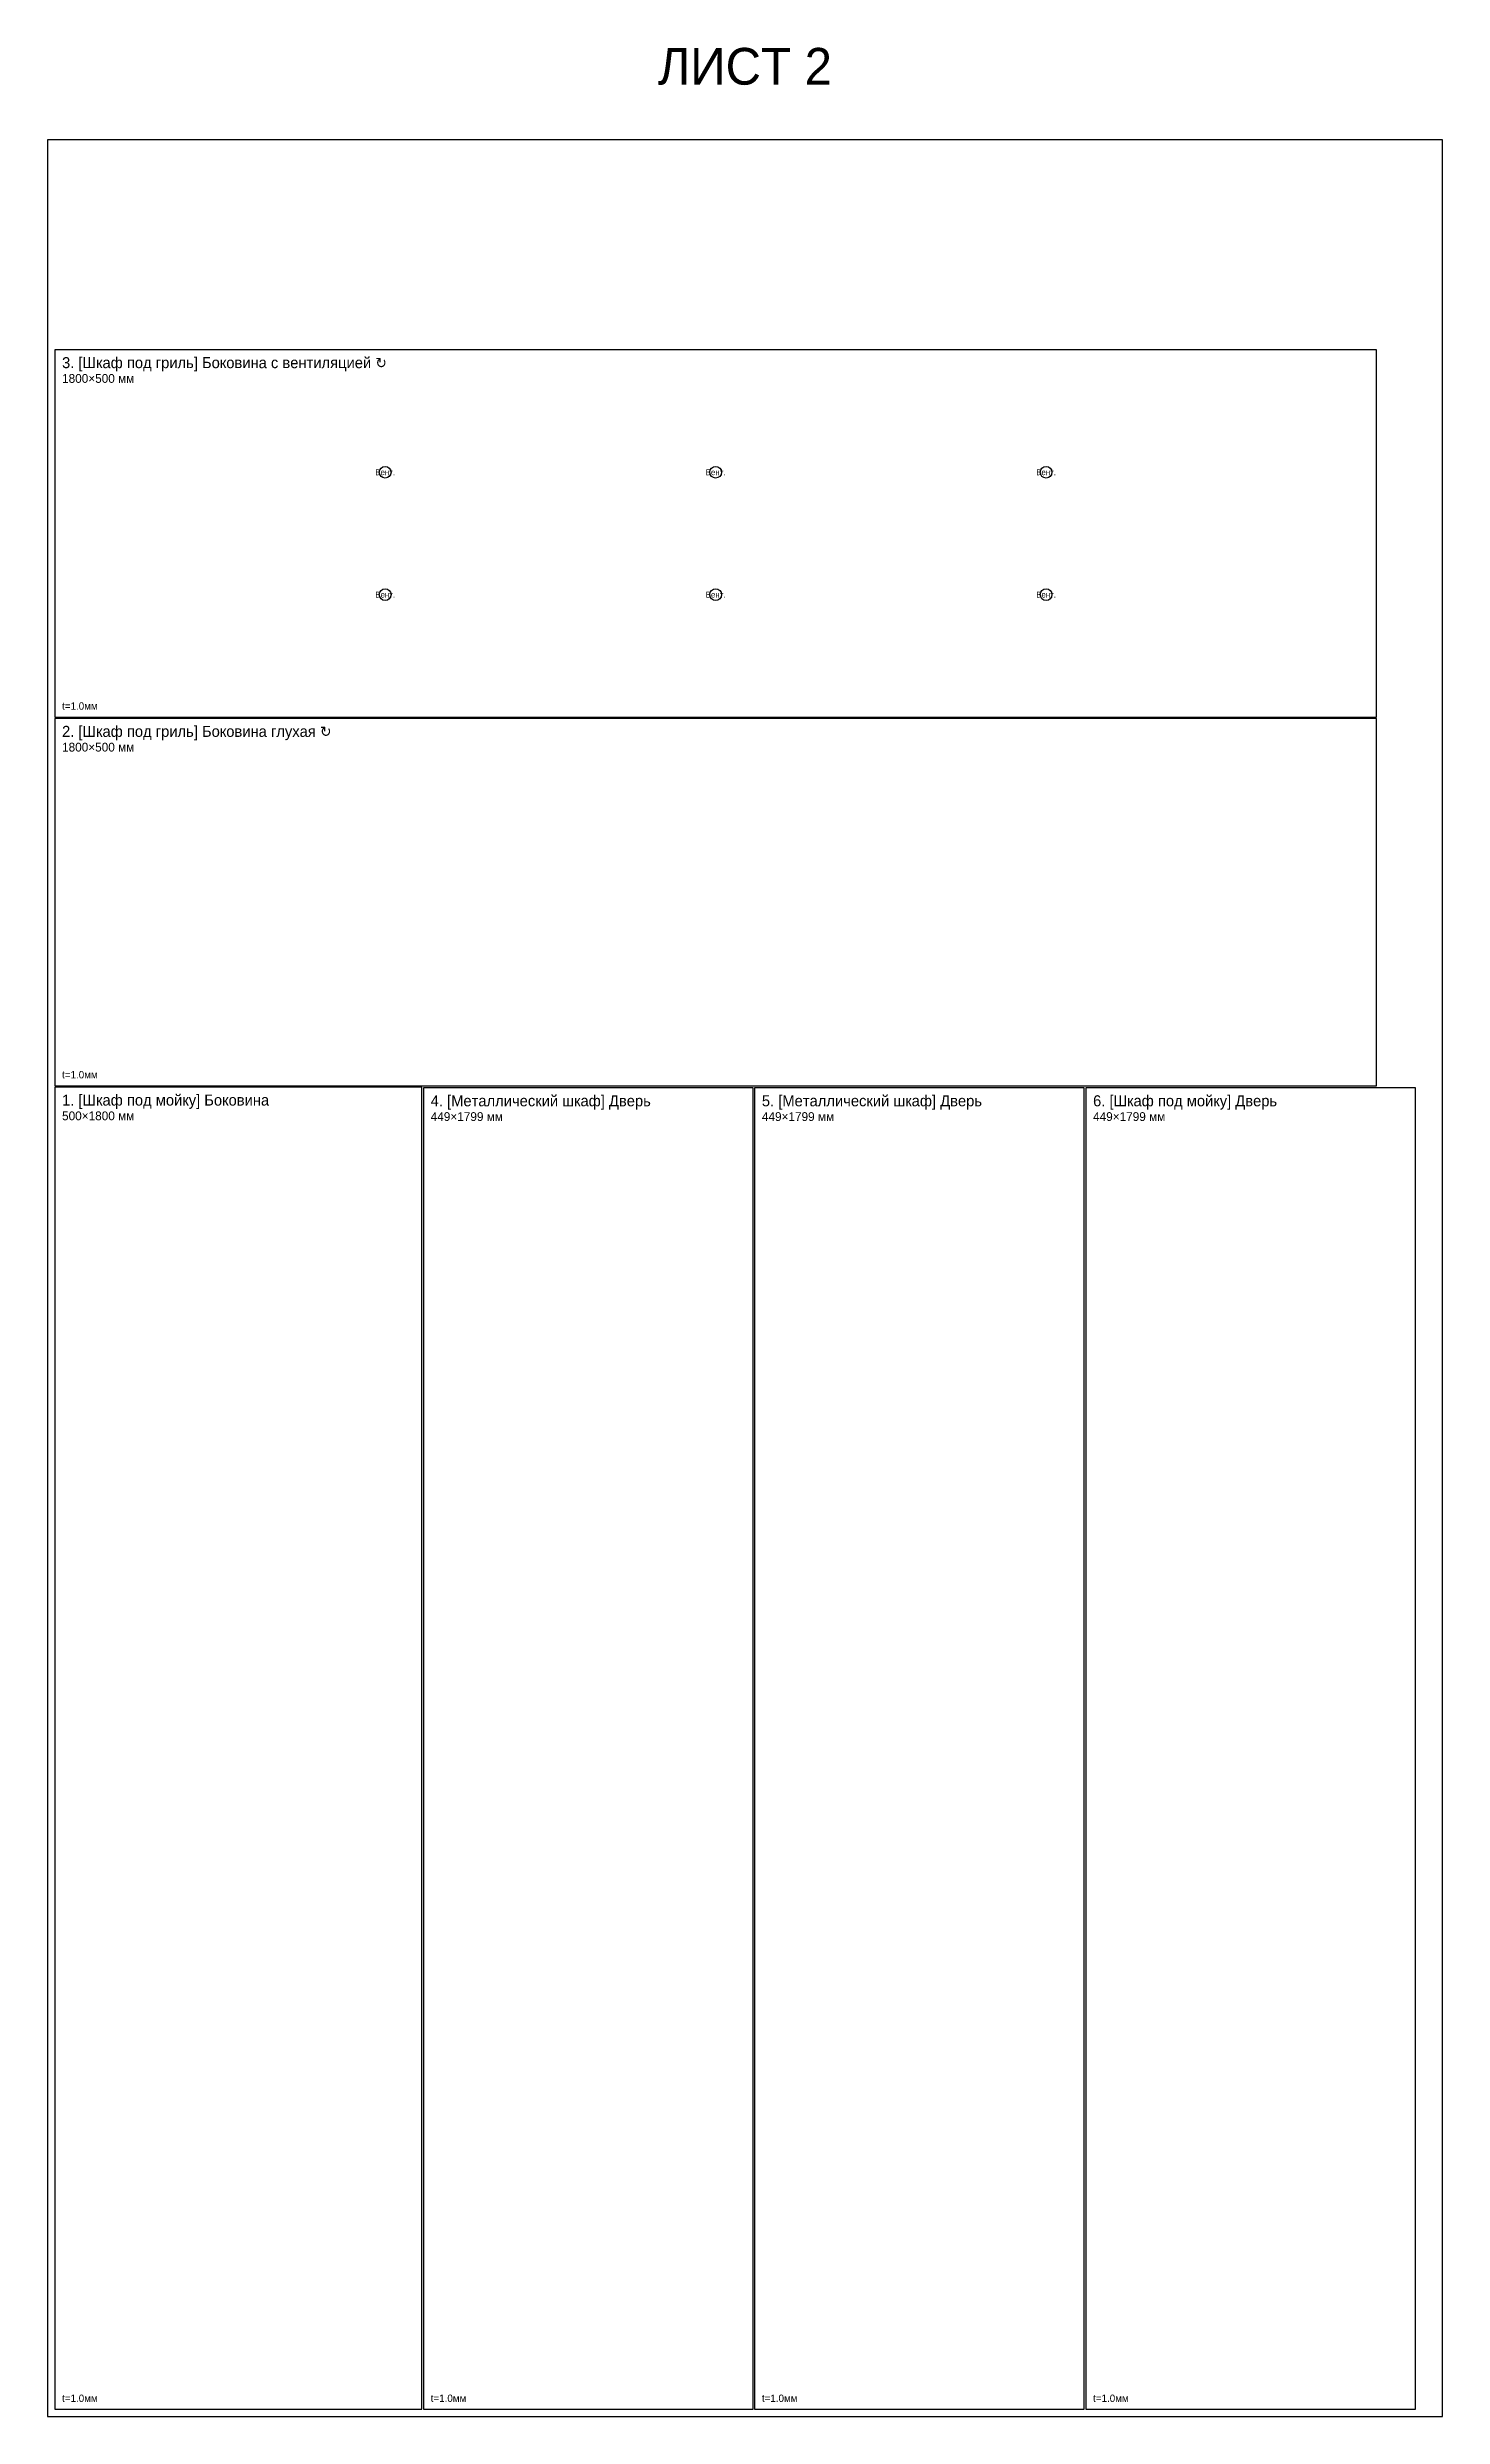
# Model space of a CAD drawing. Header units: metres. Extents: x 0 to 1900, y 0 to 13426.
# Drawn here: x 0 to 1900, y 3400 to 6626 of the extents above; entities that cross this region are included whole.
import ezdxf
from ezdxf.enums import TextEntityAlignment as Align

# ---------------------------------------------------------------- set-up
doc = ezdxf.new("R2010")
doc.units = ezdxf.units.M
for name, color, linetype in [('CUT', 5, 'Continuous'), ('CUTOUT', 6, 'Continuous'), ('SHEET', 1, 'Continuous'), ('TEXT', 7, 'Continuous')]:
    doc.layers.add(name, color=color, linetype=linetype)

msp = doc.modelspace()

# ---------------------------------------------------------------- texts
at = {"layer": 'TEXT', "color": 7}
msp.add_text('ЛИСТ 2', height=50, dxfattribs=at).set_placement((950, 6600), align=Align.MIDDLE_CENTER)
for s, p in [('3. [Шкаф под гриль] Боковина с вентиляцией ↻', (20, 6189)), ('2. [Шкаф под гриль] Боковина глухая ↻', (20, 5687)), ('1. [Шкаф под мойку] Боковина', (20, 5185)), ('4. [Металлический шкаф] Дверь', (522, 5184)), ('5. [Металлический шкаф] Дверь', (973, 5184)), ('6. [Шкаф под мойку] Дверь', (1424, 5184))]:
    msp.add_text(s, height=15, dxfattribs=at).set_placement(p)
at = {"layer": 'TEXT', "color": 3}
for s, p in [('1800×500 мм', (20, 6169)), ('1800×500 мм', (20, 5667)), ('500×1800 мм', (20, 5165)), ('449×1799 мм', (522, 5164)), ('449×1799 мм', (973, 5164)), ('449×1799 мм', (1424, 5164))]:
    msp.add_text(s, height=12, dxfattribs=at).set_placement(p)
at = {"layer": 'TEXT', "color": 6}
for p in [(460, 6047.3), (910, 6047.3), (1360, 6047.3), (460, 5880.7), (910, 5880.7), (1360, 5880.7)]:
    msp.add_text('Вент.', height=8, dxfattribs=at).set_placement(p, align=Align.MIDDLE_CENTER)
at = {"layer": 'TEXT', "color": 8}
for p in [(20, 5724), (20, 5222), (20, 3420), (522, 3420), (973, 3420), (1424, 3420)]:
    msp.add_text('t=1.0мм', height=10, dxfattribs=at).set_placement(p)

# ---------------------------------------------------------------- linework, layer by layer
at = {"layer": 'CUT', "color": 5}
for points in [[(10, 5714), (1810, 5714), (1810, 6214), (10, 6214), (10, 5714)], [(10, 5212), (1810, 5212), (1810, 5712), (10, 5712), (10, 5212)], [(10, 3410), (510, 3410), (510, 5210), (10, 5210), (10, 3410)], [(512, 3410), (961, 3410), (961, 5209), (512, 5209), (512, 3410)], [(963, 3410), (1412, 3410), (1412, 5209), (963, 5209), (963, 3410)], [(1414, 3410), (1863, 3410), (1863, 5209), (1414, 5209), (1414, 3410)]]:
    msp.add_lwpolyline(points, dxfattribs=at)
at = {"layer": 'CUTOUT', "color": 6}
for centre in [(460, 6047.3), (910, 6047.3), (1360, 6047.3), (460, 5880.7), (910, 5880.7), (1360, 5880.7)]:
    msp.add_circle(centre, 8, dxfattribs=at)
at = {"layer": 'SHEET', "color": 1}
msp.add_lwpolyline([(0, 3400), (1900, 3400), (1900, 6500), (0, 6500), (0, 3400)], dxfattribs=at)

msp.set_redraw_order([(e.dxf.handle, doc.entitydb.next_handle()) for e in msp.query("TEXT MTEXT ATTDEF DIMENSION ARC_DIMENSION")])  # texts and dimensions are drawn at this point

doc.saveas('drawing.dxf')
